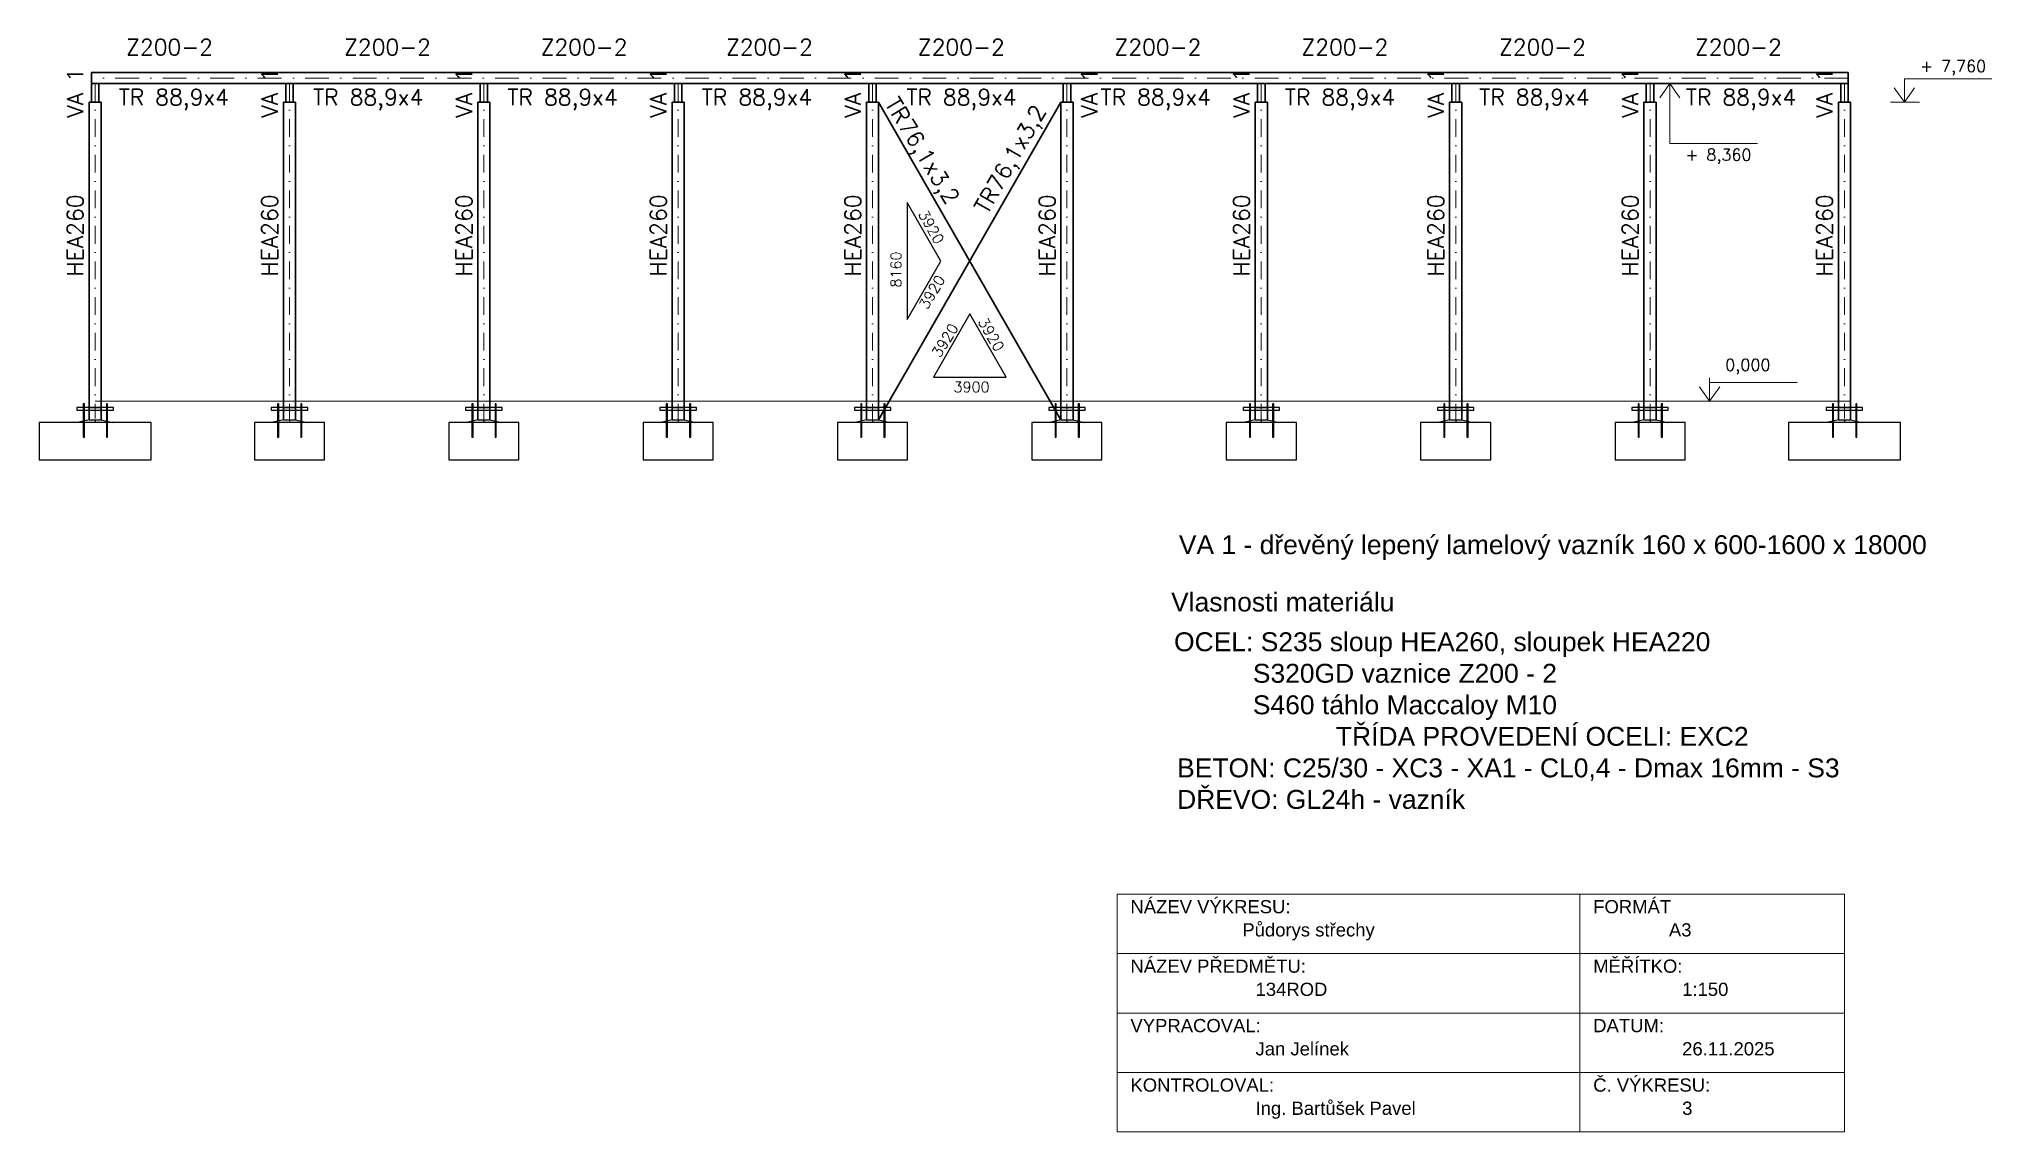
# Model space of a CAD drawing. Header units: millimetres. Extents: x -109904 to 256066, y -215550 to 75535.
# Drawn here: x -18366 to 23432, y 52129 to 75535 of the extents above; entities that cross this region are included whole.
import ezdxf

# ---------------------------------------------------------------- set-up
doc = ezdxf.new("R2010")
doc.units = ezdxf.units.MM
doc.header["$LTSCALE"] = 20
doc.linetypes.add('ČERCHOVANÁ', pattern=[25.4, 12.7, -6.35, 0, -6.35])
for name, color, linetype, lineweight in [('Kóty', 4, 'Continuous', 18), ('TENKÁ PLNÁ ČÁRA', 7, 'Continuous', 18), ('TENKÁ ČERCHOVANÁ ČÁRA', 60, 'ČERCHOVANÁ', 18), ('tlustá čára', 212, 'Continuous', 35), ('ztužidla plná', 104, 'Continuous', 35), ('šrafy', 7, 'Continuous', 13)]:
    doc.layers.add(name, color=color, linetype=linetype, lineweight=lineweight)
doc.layers.add('PDF_Geometrie', color=7, linetype='Continuous')
doc.styles.get("Standard").update_dxf_attribs({"font": 'arial.ttf'})

msp = doc.modelspace()

# ---------------------------------------------------------------- texts
at = {"layer": 'Kóty', "color": 1, "insert": (5862.375, 63681.576), "char_height": 405.01158, "attachment_point": 1}
msp.add_mtext_dynamic_manual_height_columns('Vlasnosti materiálu', width=14093.65059, gutter_width=50.626, heights=[0], dxfattribs=at)
at = {"layer": 'TENKÁ PLNÁ ČÁRA', "attachment_point": 1}
for s, width, gutter_width, heights, insert, char_height in [('\\A1;{\\fArial|b0|i0|c238|p34;VA 1 - dřevěný lepený lamelový }vazník 160 x {\\fArial|b0|i0|c238|p34;600}-1{\\fArial|b0|i0|c238|p34;6}00 x 1{\\fArial|b0|i0|c238|p34;8000}', 17107.05063, 50.626, [5479.374], (6029.504, 64908.731), 405.011579), ('\\A1;\\pxi-3,l4,t4;OCEL: S235 sloup HEA260, sloupek {\\fArial|b0|i0|c238|p34;HEA}220\\P^I   {\\fArial|b0|i0|c238|p34;S320GD} vaznice Z2{\\fArial|b0|i0|c238|p34;00} - 2\\P^I   {\\fArial|b0|i0|c238|p34;S460} táhlo Maccaloy M10\\P^I    ^I    TŘÍDA PROVEDENÍ OCELI: EXC2\\P\\pi0,l0,tz;   BETON: C25/30 - XC3 - XA1 - CL0,4 - Dmax 16mm - S3\\P   DŘEVO: GL24h - vazník', 17107.05063, 50.626, [5479.374], (5521.001, 62829.786), 405.01158), ('\\pxi-3,l4,t4;NÁZEV VÝKRESU:', 5678.19507, 35.373, [0], (4709.932, 57095.866), 282.98552), ('\\pxi-3,l4,t4;FORMÁT ', 5678.19507, 35.373, [0], (14614.425, 57095.866), 282.98552), ('Půdorys střechy', 5678.19507, 35.373, [0], (7387.7, 56599.196), 282.98552), ('A3', 5678.19507, 35.373, [0], (16518.139, 56599.196), 282.9855), ('\\pxi-3,l4,t4;NÁZEV PŘEDMĚTU:', 5678.19507, 35.373, [0], (4709.932, 55822.431), 282.98552), ('\\pxi-3,l4,t4;MĚŘÍTKO: ^I', 5678.19507, 35.373, [0], (14614.425, 55822.431), 282.98552), ('\\pxi-3,l4,t4;134ROD', 5678.19507, 35.373, [0], (7387.7, 55325.761), 282.98552), ('\\pxi-3,l4,t4;1:{\\fArial|b0|i0|c238|p34;15}0', 5678.19507, 35.373, [0], (16518.139, 55325.761), 282.98552), ('\\pxi-3,l4,t4;VYPRACOVAL:', 5678.19507, 35.373, [0], (4709.932, 54548.996), 282.98552), ('\\pxi-3,l4,t4;DATUM: ^I^I', 5678.19507, 35.373, [0], (14614.425, 54548.996), 282.98552), ('\\pxi-3,l4,t4;{\\fArial|b0|i0|c238|p34;Jan Jelínek}', 5678.19507, 35.373, [0], (7387.7, 54052.327), 282.98552), ('\\pxi-3,l4,t4;{\\fArial|b0|i0|c238|p34;26.11.2025}', 5678.19507, 35.373, [0], (16518.139, 54052.327), 282.98552), ('\\pxi-3,l4,t4;KONTROLOVAL:', 5678.19507, 35.373, [0], (4709.932, 53275.561), 282.98552), ('\\pxi-3,l4,t4;Č. VÝKRESU:^I', 5678.19507, 35.373, [0], (14614.425, 53275.561), 282.98552), ('\\pxi-3,l4,t4;Ing. {\\fArial|b0|i0|c238|p34;Bartůšek Pavel}', 5678.19507, 35.373, [0], (7387.7, 52778.892), 282.98552), ('\\pxi-3,l4,t4;{\\fArial|b0|i0|c238|p34;3}', 5678.19507, 35.373, [0], (16518.139, 52778.892), 282.98552)]:
    msp.add_mtext_dynamic_manual_height_columns(s, width=width, gutter_width=gutter_width, heights=heights, dxfattribs=dict(at, insert=insert, char_height=char_height))
at = {"layer": 'šrafy', "attachment_point": 1}
for s, width, gutter_width, heights, insert, char_height in [('\\A1;{\\Fromans|c238;\\H1.5x;Z200-2}', 8123.42907, 14.348, [4633.313], (-16502.075, 75535.262), 229.56093), ('\\A1;{\\Fromans|c238;\\H1.5x;Z200-2}', 8123.42907, 14.348, [4633.313], (-11837.415, 75535.262), 229.56093), ('\\A1;{\\Fromans|c238;\\H1.5x;Z200-2}', 8123.42907, 14.348, [4633.313], (-7630.583, 75535.262), 229.56093), ('\\A1;{\\Fromans|c238;\\H1.5x;Z200-2}', 8123.42907, 14.348, [4633.313], (-3663.712, 75535.262), 229.56093), ('\\A1;{\\Fromans|c238;\\H1.5x;Z200-2}', 8123.42907, 14.348, [4633.313], (443.637, 75535.262), 229.56093), ('\\A1;{\\Fromans|c238;\\H1.5x;Z200-2}', 8123.42907, 14.348, [4633.313], (4652.437, 75535.262), 229.56093), ('\\A1;{\\Fromans|c238;\\H1.5x;Z200-2}', 8123.42907, 14.348, [4633.313], (8653.749, 75535.262), 229.56093), ('\\A1;{\\Fromans|c238;\\H1.5x;Z200-2}', 8123.42907, 14.348, [4633.313], (12881.678, 75535.262), 229.56093), ('\\A1;{\\Fromans|c238;\\H1.5x;Z200-2}', 8123.42907, 14.348, [4633.313], (17075.101, 75535.262), 229.56093), ('\\pxi-3,l4,t4;{\\Fromans|c238;+ 7,760}', 2511.28029, 31.25, [0], (21642.189, 75081.23), 250), ('\\A1;{\\Fromans|c238;\\H1.5x;TR 88,9x4}', 8123.42907, 14.348, [4633.313], (-16660.882, 74462.871), 229.56093), ('\\A1;{\\Fromans|c238;\\H1.5x;TR 88,9x4}', 8123.42907, 14.348, [4633.313], (-12500.882, 74462.871), 229.56093), ('\\A1;{\\Fromans|c238;\\H1.5x;TR 88,9x4}', 8123.42907, 14.348, [4633.313], (-8340.882, 74462.871), 229.56093), ('\\A1;{\\Fromans|c238;\\H1.5x;TR 88,9x4}', 8123.42907, 14.348, [4633.313], (-4180.882, 74462.871), 229.56093), ('\\A1;{\\Fromans|c238;\\H1.5x;TR 88,9x4}', 8123.42907, 14.348, [4633.313], (197.397, 74462.871), 229.56093), ('\\A1;{\\Fromans|c238;\\H1.5x;TR 88,9x4}', 8123.42907, 14.348, [4633.313], (4353.941, 74462.871), 229.56093), ('\\A1;{\\Fromans|c238;\\H1.5x;TR 88,9x4}', 8123.42907, 14.348, [4633.313], (8299.118, 74462.871), 229.56093), ('\\A1;{\\Fromans|c238;\\H1.5x;TR 88,9x4}', 8123.42907, 14.348, [4633.313], (12459.118, 74462.871), 229.56093), ('\\A1;{\\Fromans|c238;\\H1.5x;TR 88,9x4}', 8123.42907, 14.348, [4633.313], (16881.842, 74462.871), 229.56093), ('\\pxi-3,l4,t4;{\\Fromans|c238;+ 8,360}', 2511.28029, 31.25, [0], (16621.247, 73181.965), 250), ('\\pxi-3,l4,t4;{\\Fromans|c238;0,000}', 2511.28029, 31.25, [0], (17475.053, 68681.23), 250), ('\\A1;{\\Fromans|c238;\\H1.5x;3900}', 8123.42907, 14.348, [4633.313], (1206.578, 68194.733), 150)]:
    msp.add_mtext_dynamic_manual_height_columns(s, width=width, gutter_width=gutter_width, heights=heights, dxfattribs=dict(at, insert=insert, char_height=char_height))
for s, insert, char_height, rotation in [('\\A1;{\\Fromans|c238;\\H1.5x;VA 1}', (-17762.97, 73850.684), 229.56093, 90), ('\\A1;{\\Fromans|c238;\\H1.5x;VA 1}', (-13602.97, 73850.684), 229.56093, 90), ('\\A1;{\\Fromans|c238;\\H1.5x;VA 1}', (-9442.97, 73850.684), 229.56093, 90), ('\\A1;{\\Fromans|c238;\\H1.5x;VA 1}', (-5282.97, 73850.684), 229.56093, 90), ('\\A1;{\\Fromans|c238;\\H1.5x;VA 1}', (-1122.97, 73850.684), 229.56093, 90), ('\\A1;{\\Fromans|c238;\\H1.5x;VA 1}', (3940.915, 73850.684), 229.56093, 90), ('\\A1;{\\Fromans|c238;\\H1.5x;VA 1}', (7197.03, 73850.684), 229.56093, 90), ('\\A1;{\\Fromans|c238;\\H1.5x;VA 1}', (11357.03, 73850.684), 229.56093, 90), ('\\A1;{\\Fromans|c238;\\H1.5x;VA 1}', (15517.03, 73850.684), 229.56093, 90), ('\\A1;{\\Fromans|c238;\\H1.5x;VA 1}', (19677.03, 73850.684), 229.56093, 90), ('\\A1;{\\Fromans|c238;\\H1.5x;TR76,1x3,2}', (21.53, 74332.123), 229.56093, 301.4083312), ('\\A1;{\\Fromans|c238;\\H1.5x;TR76,1x3,2}', (1633.703, 71933.489), 229.56093, 60.3879527), ('\\A1;{\\Fromans|c238;\\H1.5x;HEA260}', (-17762.97, 70450.684), 229.56093, 90), ('\\A1;{\\Fromans|c238;\\H1.5x;HEA260}', (-13602.97, 70450.684), 229.56093, 90), ('\\A1;{\\Fromans|c238;\\H1.5x;HEA260}', (-9442.97, 70450.684), 229.56093, 90), ('\\A1;{\\Fromans|c238;\\H1.5x;HEA260}', (-5282.97, 70450.684), 229.56093, 90), ('\\A1;{\\Fromans|c238;\\H1.5x;HEA260}', (-1122.97, 70450.684), 229.56093, 90), ('\\A1;{\\Fromans|c238;\\H1.5x;HEA260}', (3037.03, 70450.684), 229.56093, 90), ('\\A1;{\\Fromans|c238;\\H1.5x;HEA260}', (7197.03, 70450.684), 229.56093, 90), ('\\A1;{\\Fromans|c238;\\H1.5x;HEA260}', (11357.03, 70450.684), 229.56093, 90), ('\\A1;{\\Fromans|c238;\\H1.5x;HEA260}', (15517.03, 70450.684), 229.56093, 90), ('\\A1;{\\Fromans|c238;\\H1.5x;HEA260}', (19677.03, 70450.684), 229.56093, 90), ('\\A1;{\\Fromans|c238;\\H1.5x;3920}', (636.415, 71900.701), 150, 299.6731304), ('\\A1;{\\Fromans|c238;\\H1.5x;8160}', (-136.899, 70212.913), 150, 90), ('\\A1;{\\Fromans|c238;\\H1.5x;3920}', (453.106, 69840.276), 150, 59.6337885), ('\\A1;{\\Fromans|c238;\\H1.5x;3920}', (725.267, 68812.219), 150, 58.2846381), ('\\A1;{\\Fromans|c238;\\H1.5x;3920}', (1913.403, 69596.516), 150, 300.5004315)]:
    msp.add_mtext_dynamic_manual_height_columns(s, width=8123.42907, gutter_width=14.348, heights=[4633.313], dxfattribs=dict(at, insert=insert, char_height=char_height, rotation=rotation))

# ---------------------------------------------------------------- linework, layer by layer
at = {"layer": 'Kóty'}
msp.add_lwpolyline([(20274.136, 52129.47), (4709.932, 52129.47), (4709.932, 57223.209), (20274.136, 57223.209)], close=True, dxfattribs=at)
for points in [[(14614.425, 57223.209), (14614.425, 52129.47)], [(4709.932, 55949.775), (20274.136, 55949.775)], [(4709.932, 54676.34), (20274.136, 54676.34)], [(4709.932, 53402.905), (20274.136, 53402.905)]]:
    msp.add_lwpolyline(points, dxfattribs=at)
at = {"layer": 'PDF_Geometrie'}
for p, q in [((933.009, 70780.702), (215.549, 72031.658)), ((215.549, 72031.658), (215.549, 69529.745)), ((215.549, 69529.745), (933.009, 70780.702)), ((1554.136, 69652.488), (774.723, 68293.512)), ((2333.549, 68293.512), (1554.136, 69652.488)), ((774.723, 68293.512), (2333.549, 68293.512)), ((-17395.864, 67721.705), (-17420.864, 67721.705)), ((-17420.864, 67721.705), (-17420.864, 67007.698)), ((-17395.864, 67645.391), (-17395.864, 67721.705)), ((-16899.292, 67721.705), (-16924.292, 67721.705)), ((-16924.292, 67721.705), (-16924.292, 67007.698)), ((-16899.292, 67645.391), (-16899.292, 67721.705)), ((-13235.864, 67721.705), (-13260.864, 67721.705)), ((-13260.864, 67721.705), (-13260.864, 67007.698)), ((-13235.864, 67645.391), (-13235.864, 67721.705)), ((-12739.292, 67721.705), (-12764.292, 67721.705)), ((-12764.292, 67721.705), (-12764.292, 67007.698)), ((-12739.292, 67645.391), (-12739.292, 67721.705)), ((-9075.864, 67721.705), (-9100.864, 67721.705)), ((-9100.864, 67721.705), (-9100.864, 67007.698)), ((-9075.864, 67645.391), (-9075.864, 67721.705)), ((-8579.292, 67721.705), (-8604.292, 67721.705)), ((-8604.292, 67721.705), (-8604.292, 67007.698)), ((-8579.292, 67645.391), (-8579.292, 67721.705)), ((-4915.864, 67721.705), (-4940.864, 67721.705)), ((-4940.864, 67721.705), (-4940.864, 67007.698)), ((-4915.864, 67645.391), (-4915.864, 67721.705)), ((-4419.292, 67721.705), (-4444.292, 67721.705)), ((-4444.292, 67721.705), (-4444.292, 67007.698)), ((-4419.292, 67645.391), (-4419.292, 67721.705)), ((-755.864, 67721.705), (-780.864, 67721.705)), ((-780.864, 67721.705), (-780.864, 67007.698)), ((-755.864, 67645.391), (-755.864, 67721.705)), ((-259.292, 67721.705), (-284.292, 67721.705)), ((-284.292, 67721.705), (-284.292, 67007.698)), ((-259.292, 67645.391), (-259.292, 67721.705)), ((3404.136, 67721.705), (3379.136, 67721.705)), ((3379.136, 67721.705), (3379.136, 67007.698)), ((3404.136, 67645.391), (3404.136, 67721.705)), ((3900.708, 67721.705), (3875.708, 67721.705)), ((3875.708, 67721.705), (3875.708, 67007.698)), ((3900.708, 67645.391), (3900.708, 67721.705)), ((7564.136, 67721.705), (7539.136, 67721.705)), ((7539.136, 67721.705), (7539.136, 67007.698)), ((7564.136, 67645.391), (7564.136, 67721.705)), ((8060.708, 67721.705), (8035.708, 67721.705)), ((8035.708, 67721.705), (8035.708, 67007.698)), ((8060.708, 67645.391), (8060.708, 67721.705)), ((11724.136, 67721.705), (11699.136, 67721.705)), ((11699.136, 67721.705), (11699.136, 67007.698)), ((11724.136, 67645.391), (11724.136, 67721.705)), ((12220.708, 67721.705), (12195.708, 67721.705)), ((12195.708, 67721.705), (12195.708, 67007.698)), ((12220.708, 67645.391), (12220.708, 67721.705)), ((15884.136, 67721.705), (15859.136, 67721.705)), ((15859.136, 67721.705), (15859.136, 67007.698)), ((15884.136, 67645.391), (15884.136, 67721.705)), ((16380.708, 67721.705), (16355.708, 67721.705)), ((16355.708, 67721.705), (16355.708, 67007.698)), ((16380.708, 67645.391), (16380.708, 67721.705)), ((20044.136, 67721.705), (20019.136, 67721.705)), ((20019.136, 67721.705), (20019.136, 67007.698)), ((20044.136, 67645.391), (20044.136, 67721.705)), ((20540.708, 67721.705), (20515.708, 67721.705)), ((20515.708, 67721.705), (20515.708, 67007.698)), ((20540.708, 67645.391), (20540.708, 67721.705)), ((-17165.864, 67320.702), (-18365.864, 67320.702)), ((-18365.864, 67320.702), (-18365.864, 66520.702)), ((-17165.864, 67645.391), (-17555.864, 67645.391)), ((-17555.864, 67645.391), (-17555.864, 67585.391)), ((-17555.864, 67585.391), (-16775.864, 67585.391)), ((-17295.864, 67380.702), (-17540.864, 67320.702)), ((-17395.864, 67007.698), (-17395.864, 67645.391)), ((-17295.864, 67380.702), (-17035.864, 67380.702)), ((-16775.864, 67645.391), (-17165.864, 67645.391)), ((-17165.864, 67380.702), (-17165.864, 67320.702)), ((-15965.864, 67320.702), (-17165.864, 67320.702)), ((-17035.864, 67380.702), (-16790.864, 67320.702)), ((-16899.292, 67007.698), (-16899.292, 67645.391)), ((-16775.864, 67585.391), (-16775.864, 67645.391)), ((-15965.864, 66520.702), (-15965.864, 67320.702)), ((-13005.864, 67320.702), (-13755.864, 67320.702)), ((-13755.864, 67320.702), (-13755.864, 66520.702)), ((-13005.864, 67645.391), (-13395.864, 67645.391)), ((-13395.864, 67645.391), (-13395.864, 67585.391)), ((-13395.864, 67585.391), (-12615.864, 67585.391)), ((-13135.864, 67380.702), (-13380.864, 67320.702)), ((-13235.864, 67007.698), (-13235.864, 67645.391)), ((-13135.864, 67380.702), (-12875.864, 67380.702)), ((-12615.864, 67645.391), (-13005.864, 67645.391)), ((-13005.864, 67380.702), (-13005.864, 67320.702)), ((-12255.864, 67320.702), (-13005.864, 67320.702)), ((-12875.864, 67380.702), (-12630.864, 67320.702)), ((-12739.292, 67007.698), (-12739.292, 67645.391)), ((-12615.864, 67585.391), (-12615.864, 67645.391)), ((-12255.864, 66520.702), (-12255.864, 67320.702)), ((-8845.864, 67320.702), (-9595.864, 67320.702)), ((-9595.864, 67320.702), (-9595.864, 66520.702)), ((-8845.864, 67645.391), (-9235.864, 67645.391)), ((-9235.864, 67645.391), (-9235.864, 67585.391)), ((-9235.864, 67585.391), (-8455.864, 67585.391)), ((-8975.864, 67380.702), (-9220.864, 67320.702)), ((-9075.864, 67007.698), (-9075.864, 67645.391)), ((-8975.864, 67380.702), (-8715.864, 67380.702)), ((-8455.864, 67645.391), (-8845.864, 67645.391)), ((-8845.864, 67380.702), (-8845.864, 67320.702)), ((-8095.864, 67320.702), (-8845.864, 67320.702)), ((-8715.864, 67380.702), (-8470.864, 67320.702)), ((-8579.292, 67007.698), (-8579.292, 67645.391)), ((-8455.864, 67585.391), (-8455.864, 67645.391)), ((-8095.864, 66520.702), (-8095.864, 67320.702)), ((-4685.864, 67320.702), (-5435.864, 67320.702)), ((-5435.864, 67320.702), (-5435.864, 66520.702)), ((-4685.864, 67645.391), (-5075.864, 67645.391)), ((-5075.864, 67645.391), (-5075.864, 67585.391)), ((-5075.864, 67585.391), (-4295.864, 67585.391)), ((-4815.864, 67380.702), (-5060.864, 67320.702)), ((-4915.864, 67007.698), (-4915.864, 67645.391)), ((-4815.864, 67380.702), (-4555.864, 67380.702)), ((-4295.864, 67645.391), (-4685.864, 67645.391)), ((-4685.864, 67380.702), (-4685.864, 67320.702)), ((-3935.864, 67320.702), (-4685.864, 67320.702)), ((-4555.864, 67380.702), (-4310.864, 67320.702)), ((-4419.292, 67007.698), (-4419.292, 67645.391)), ((-4295.864, 67585.391), (-4295.864, 67645.391)), ((-3935.864, 66520.702), (-3935.864, 67320.702)), ((-525.864, 67320.702), (-1275.864, 67320.702)), ((-1275.864, 67320.702), (-1275.864, 66520.702)), ((-525.864, 67645.391), (-915.864, 67645.391)), ((-915.864, 67645.391), (-915.864, 67585.391)), ((-915.864, 67585.391), (-135.864, 67585.391)), ((-655.864, 67380.702), (-900.864, 67320.702)), ((-755.864, 67007.698), (-755.864, 67645.391)), ((-655.864, 67380.702), (-395.864, 67380.702)), ((-135.864, 67645.391), (-525.864, 67645.391)), ((-525.864, 67380.702), (-525.864, 67320.702)), ((224.136, 67320.702), (-525.864, 67320.702)), ((-395.864, 67380.702), (-150.864, 67320.702)), ((-259.292, 67007.698), (-259.292, 67645.391)), ((-135.864, 67585.391), (-135.864, 67645.391)), ((224.136, 66520.702), (224.136, 67320.702)), ((3634.136, 67320.702), (2884.136, 67320.702)), ((2884.136, 67320.702), (2884.136, 66520.702)), ((3634.136, 67645.391), (3244.136, 67645.391)), ((3244.136, 67645.391), (3244.136, 67585.391)), ((3244.136, 67585.391), (4024.136, 67585.391)), ((3504.136, 67380.702), (3259.136, 67320.702)), ((3404.136, 67007.698), (3404.136, 67645.391)), ((3504.136, 67380.702), (3764.136, 67380.702)), ((4024.136, 67645.391), (3634.136, 67645.391)), ((3634.136, 67380.702), (3634.136, 67320.702)), ((4384.136, 67320.702), (3634.136, 67320.702)), ((3764.136, 67380.702), (4009.136, 67320.702)), ((3900.708, 67007.698), (3900.708, 67645.391)), ((4024.136, 67585.391), (4024.136, 67645.391)), ((4384.136, 66520.702), (4384.136, 67320.702)), ((7794.136, 67320.702), (7044.136, 67320.702)), ((7044.136, 67320.702), (7044.136, 66520.702)), ((7794.136, 67645.391), (7404.136, 67645.391)), ((7404.136, 67645.391), (7404.136, 67585.391)), ((7404.136, 67585.391), (8184.136, 67585.391)), ((7664.136, 67380.702), (7419.136, 67320.702)), ((7564.136, 67007.698), (7564.136, 67645.391)), ((7664.136, 67380.702), (7924.136, 67380.702)), ((8184.136, 67645.391), (7794.136, 67645.391)), ((7794.136, 67380.702), (7794.136, 67320.702)), ((8544.136, 67320.702), (7794.136, 67320.702)), ((7924.136, 67380.702), (8169.136, 67320.702)), ((8060.708, 67007.698), (8060.708, 67645.391)), ((8184.136, 67585.391), (8184.136, 67645.391)), ((8544.136, 66520.702), (8544.136, 67320.702)), ((11954.136, 67320.702), (11204.136, 67320.702)), ((11204.136, 67320.702), (11204.136, 66520.702)), ((11954.136, 67645.391), (11564.136, 67645.391)), ((11564.136, 67645.391), (11564.136, 67585.391)), ((11564.136, 67585.391), (12344.136, 67585.391)), ((11824.136, 67380.702), (11579.136, 67320.702)), ((11724.136, 67007.698), (11724.136, 67645.391)), ((11824.136, 67380.702), (12084.136, 67380.702)), ((12344.136, 67645.391), (11954.136, 67645.391)), ((11954.136, 67380.702), (11954.136, 67320.702)), ((12704.136, 67320.702), (11954.136, 67320.702)), ((12084.136, 67380.702), (12329.136, 67320.702)), ((12220.708, 67007.698), (12220.708, 67645.391)), ((12344.136, 67585.391), (12344.136, 67645.391)), ((12704.136, 66520.702), (12704.136, 67320.702)), ((16114.136, 67320.702), (15364.136, 67320.702)), ((15364.136, 67320.702), (15364.136, 66520.702)), ((16114.136, 67645.391), (15724.136, 67645.391)), ((15724.136, 67645.391), (15724.136, 67585.391)), ((15724.136, 67585.391), (16504.136, 67585.391)), ((15984.136, 67380.702), (15739.136, 67320.702)), ((15884.136, 67007.698), (15884.136, 67645.391)), ((15984.136, 67380.702), (16244.136, 67380.702)), ((16504.136, 67645.391), (16114.136, 67645.391)), ((16114.136, 67380.702), (16114.136, 67320.702)), ((16864.136, 67320.702), (16114.136, 67320.702)), ((16244.136, 67380.702), (16489.136, 67320.702)), ((16380.708, 67007.698), (16380.708, 67645.391)), ((16504.136, 67585.391), (16504.136, 67645.391)), ((16864.136, 66520.702), (16864.136, 67320.702)), ((20274.136, 67320.702), (19074.136, 67320.702)), ((19074.136, 67320.702), (19074.136, 66520.702)), ((20274.136, 67645.391), (19884.136, 67645.391)), ((19884.136, 67645.391), (19884.136, 67585.391)), ((19884.136, 67585.391), (20664.136, 67585.391)), ((20144.136, 67380.702), (19899.136, 67320.702)), ((20044.136, 67007.698), (20044.136, 67645.391)), ((20144.136, 67380.702), (20404.136, 67380.702)), ((20664.136, 67645.391), (20274.136, 67645.391)), ((20274.136, 67380.702), (20274.136, 67320.702)), ((21474.136, 67320.702), (20274.136, 67320.702)), ((20404.136, 67380.702), (20649.136, 67320.702)), ((20540.708, 67007.698), (20540.708, 67645.391)), ((20664.136, 67585.391), (20664.136, 67645.391)), ((21474.136, 66520.702), (21474.136, 67320.702)), ((-17420.864, 67007.698), (-17395.864, 67007.698)), ((-16924.292, 67007.698), (-16899.292, 67007.698)), ((-13260.864, 67007.698), (-13235.864, 67007.698)), ((-12764.292, 67007.698), (-12739.292, 67007.698)), ((-9100.864, 67007.698), (-9075.864, 67007.698)), ((-8604.292, 67007.698), (-8579.292, 67007.698)), ((-4940.864, 67007.698), (-4915.864, 67007.698)), ((-4444.292, 67007.698), (-4419.292, 67007.698)), ((-780.864, 67007.698), (-755.864, 67007.698)), ((-284.292, 67007.698), (-259.292, 67007.698)), ((3379.136, 67007.698), (3404.136, 67007.698)), ((3875.708, 67007.698), (3900.708, 67007.698)), ((7539.136, 67007.698), (7564.136, 67007.698)), ((8035.708, 67007.698), (8060.708, 67007.698)), ((11699.136, 67007.698), (11724.136, 67007.698)), ((12195.708, 67007.698), (12220.708, 67007.698)), ((15859.136, 67007.698), (15884.136, 67007.698)), ((16355.708, 67007.698), (16380.708, 67007.698)), ((20019.136, 67007.698), (20044.136, 67007.698)), ((20515.708, 67007.698), (20540.708, 67007.698)), ((-18365.864, 66520.702), (-15965.864, 66520.702)), ((-13755.864, 66520.702), (-12255.864, 66520.702)), ((-9595.864, 66520.702), (-8095.864, 66520.702)), ((-5435.864, 66520.702), (-3935.864, 66520.702)), ((-1275.864, 66520.702), (224.136, 66520.702)), ((2884.136, 66520.702), (4384.136, 66520.702)), ((7044.136, 66520.702), (8544.136, 66520.702)), ((11204.136, 66520.702), (12704.136, 66520.702)), ((15364.136, 66520.702), (16864.136, 66520.702)), ((19074.136, 66520.702), (21474.136, 66520.702))]:
    msp.add_line(p, q, dxfattribs=at)
at = {"layer": 'PDF_Geometrie', "lineweight": 20}
for points in [[(-17326.069, 67645.391), (-17326.069, 67652.696)], [(-17003.824, 67645.391), (-17003.824, 67652.696)], [(-13166.069, 67645.391), (-13166.069, 67652.696)], [(-12843.824, 67645.391), (-12843.824, 67652.696)], [(-9006.069, 67645.391), (-9006.069, 67652.696)], [(-8683.824, 67645.391), (-8683.824, 67652.696)], [(-4846.069, 67645.391), (-4846.069, 67652.696)], [(-4523.824, 67645.391), (-4523.824, 67652.696)], [(-686.069, 67645.391), (-686.069, 67652.696)], [(-363.824, 67645.391), (-363.824, 67652.696)], [(3473.931, 67645.391), (3473.931, 67652.696)], [(3796.176, 67645.391), (3796.176, 67652.696)], [(7633.931, 67645.391), (7633.931, 67652.696)], [(7956.176, 67645.391), (7956.176, 67652.696)], [(11793.931, 67645.391), (11793.931, 67652.696)], [(12116.176, 67645.391), (12116.176, 67652.696)], [(15953.931, 67645.391), (15953.931, 67652.696)], [(16276.176, 67645.391), (16276.176, 67652.696)], [(20113.931, 67645.391), (20113.931, 67652.696)], [(20436.176, 67645.391), (20436.176, 67652.696)]]:
    msp.add_lwpolyline(points, dxfattribs=at)
at = {"layer": 'TENKÁ PLNÁ ČÁRA'}
for p, q in [((-17395.864, 67645.391), (-17375.864, 67645.391)), ((-13235.864, 67645.391), (-13215.864, 67645.391)), ((-9075.864, 67645.391), (-9055.864, 67645.391)), ((-4915.864, 67645.391), (-4895.864, 67645.391)), ((-755.864, 67645.391), (-735.864, 67645.391)), ((3404.136, 67645.391), (3424.136, 67645.391)), ((7564.136, 67645.391), (7584.136, 67645.391)), ((11724.136, 67645.391), (11744.136, 67645.391)), ((15884.136, 67645.391), (15904.136, 67645.391)), ((20044.136, 67645.391), (20064.136, 67645.391))]:
    msp.add_line(p, q, dxfattribs=at)
at = {"layer": 'TENKÁ ČERCHOVANÁ ČÁRA', "ltscale": 1.5}
for p, q in [((-17165.864, 74580.702), (-17165.864, 67408.634)), ((-13005.864, 74580.702), (-13005.864, 67380.702)), ((-8845.864, 74580.702), (-8845.864, 67380.702)), ((-4685.864, 74580.702), (-4685.864, 67380.702)), ((-525.864, 74580.702), (-525.864, 67380.702)), ((3634.136, 74580.702), (3634.136, 67380.702)), ((7794.136, 74580.702), (7794.136, 67380.702)), ((11954.136, 74580.702), (11954.136, 67380.702)), ((16114.136, 74580.702), (16114.136, 67380.702)), ((20274.136, 74580.702), (20274.136, 67411.131))]:
    msp.add_line(p, q, dxfattribs=at)
at = {"layer": 'TENKÁ ČERCHOVANÁ ČÁRA', "ltscale": 0.009}
for p, q in [((-13005.864, 74580.702), (-13005.864, 74180.702)), ((-8845.864, 74580.702), (-8845.864, 74180.702)), ((-4685.864, 74580.702), (-4685.864, 74180.702)), ((-525.864, 74580.702), (-525.864, 74180.702)), ((3634.136, 74580.702), (3634.136, 74180.702)), ((7794.136, 74580.702), (7794.136, 74180.702)), ((11954.136, 74580.702), (11954.136, 74180.702)), ((16114.136, 74580.702), (16114.136, 74180.702)), ((20274.136, 74580.702), (20274.136, 74180.702))]:
    msp.add_line(p, q, dxfattribs=at)
at = {"layer": 'tlustá čára'}
for p, q in [((20354.136, 74820.702), (-17245.864, 74820.702)), ((-17245.864, 74820.702), (-17245.864, 74580.702)), ((20354.136, 74820.702), (20354.136, 74180.702)), ((-17245.864, 74180.702), (-17245.864, 74580.702)), ((-17245.864, 74580.702), (20354.136, 74580.702)), ((-17085.864, 74580.702), (-17085.864, 74180.702)), ((-13085.864, 74180.702), (-13085.864, 74580.702)), ((-12925.864, 74580.702), (-12925.864, 74180.702)), ((-8925.864, 74180.702), (-8925.864, 74580.702)), ((-8765.864, 74580.702), (-8765.864, 74180.702)), ((-4765.864, 74180.702), (-4765.864, 74580.702)), ((-4605.864, 74580.702), (-4605.864, 74180.702)), ((-605.864, 74180.702), (-605.864, 74580.702)), ((-445.864, 74580.702), (-445.864, 74180.702)), ((3554.136, 74180.702), (3554.136, 74580.702)), ((3714.136, 74580.702), (3714.136, 74180.702)), ((7714.136, 74180.702), (7714.136, 74580.702)), ((7874.136, 74580.702), (7874.136, 74180.702)), ((11874.136, 74180.702), (11874.136, 74580.702)), ((12034.136, 74580.702), (12034.136, 74180.702)), ((16034.136, 74180.702), (16034.136, 74580.702)), ((16194.136, 74580.702), (16194.136, 74180.702)), ((20194.136, 74180.702), (20194.136, 74580.702)), ((-17035.864, 74180.702), (-17295.864, 74180.702)), ((-17295.864, 74180.702), (-17295.864, 67380.702)), ((-17295.864, 74180.702), (-17295.864, 67680.702)), ((-17165.864, 74180.702), (-17035.864, 74180.702)), ((-17035.864, 67380.702), (-17035.864, 74180.702)), ((-13135.864, 74180.702), (-13135.864, 67380.702)), ((-13135.864, 74180.702), (-13135.864, 67680.702)), ((-12875.864, 74180.702), (-13135.864, 74180.702)), ((-12875.864, 67380.702), (-12875.864, 74180.702)), ((-8975.864, 74180.702), (-8975.864, 67380.702)), ((-8975.864, 74180.702), (-8975.864, 67680.702)), ((-8715.864, 74180.702), (-8975.864, 74180.702)), ((-8715.864, 67380.702), (-8715.864, 74180.702)), ((-4815.864, 74180.702), (-4815.864, 67380.702)), ((-4815.864, 74180.702), (-4815.864, 67680.702)), ((-4555.864, 74180.702), (-4815.864, 74180.702)), ((-4555.864, 67380.702), (-4555.864, 74180.702)), ((-655.864, 74180.702), (-655.864, 67380.702)), ((-655.864, 74180.702), (-655.864, 67680.702)), ((-395.864, 74180.702), (-655.864, 74180.702)), ((-395.864, 67380.702), (-395.864, 74180.702)), ((3504.136, 74180.702), (3504.136, 67380.702)), ((3504.136, 74180.702), (3504.136, 67680.702)), ((3764.136, 74180.702), (3504.136, 74180.702)), ((3764.136, 67380.702), (3764.136, 74180.702)), ((7664.136, 74180.702), (7664.136, 67380.702)), ((7664.136, 74180.702), (7664.136, 67680.702)), ((7924.136, 74180.702), (7664.136, 74180.702)), ((7924.136, 67380.702), (7924.136, 74180.702)), ((11824.136, 74180.702), (11824.136, 67380.702)), ((11824.136, 74180.702), (11824.136, 67680.702)), ((12084.136, 74180.702), (11824.136, 74180.702)), ((12084.136, 67380.702), (12084.136, 74180.702)), ((15984.136, 74180.702), (15984.136, 67380.702)), ((15984.136, 74180.702), (15984.136, 67680.702)), ((16244.136, 74180.702), (15984.136, 74180.702)), ((16244.136, 67380.702), (16244.136, 74180.702)), ((20144.136, 74180.702), (20144.136, 67380.702)), ((20144.136, 74180.702), (20144.136, 67680.702)), ((20404.136, 74180.702), (20144.136, 74180.702)), ((20404.136, 67380.702), (20404.136, 74180.702)), ((-17295.864, 67645.391), (-17035.864, 67645.391)), ((-13135.864, 67645.391), (-12875.864, 67645.391)), ((-8975.864, 67645.391), (-8715.864, 67645.391)), ((-4815.864, 67645.391), (-4555.864, 67645.391)), ((-655.864, 67645.391), (-395.864, 67645.391)), ((3504.136, 67645.391), (3764.136, 67645.391)), ((7664.136, 67645.391), (7924.136, 67645.391)), ((11824.136, 67645.391), (12084.136, 67645.391)), ((15984.136, 67645.391), (16244.136, 67645.391)), ((20144.136, 67645.391), (20404.136, 67645.391))]:
    msp.add_line(p, q, dxfattribs=at)
at = {"layer": 'ztužidla plná'}
for p, q in [((-395.864, 67380.702), (3504.136, 74180.702)), ((3504.136, 67380.702), (-395.864, 74180.702))]:
    msp.add_line(p, q, dxfattribs=at)
at = {"layer": 'šrafy', "linetype": 'ČERCHOVANÁ', "ltscale": 2}
msp.add_line((20354.136, 74700.702), (-17245.864, 74700.702), dxfattribs=at)
at = {"layer": 'šrafy'}
for p, q in [((16535.798, 74580.702), (16320.707, 74273.52)), ((16535.798, 74580.702), (16535.798, 73298.41)), ((16535.798, 74580.702), (16750.89, 74273.52)), ((21556.741, 74180.702), (21341.65, 74487.884)), ((21556.741, 74180.702), (21556.741, 74680.702)), ((21556.741, 74680.702), (23431.741, 74680.702)), ((21556.741, 74180.702), (21771.832, 74487.884)), ((21263.525, 74180.702), (21881.151, 74180.702)), ((16535.798, 73298.41), (18410.798, 73298.41)), ((17389.605, 67780.702), (17389.605, 68280.702)), ((17389.605, 68180.702), (19264.605, 68180.702)), ((-17165.864, 67780.702), (20404.136, 67780.702)), ((17389.605, 67780.702), (17174.513, 68087.884)), ((17389.605, 67780.702), (17604.696, 68087.884)), ((-17295.864, 67645.391), (-17395.864, 67645.391)), ((-13135.864, 67645.391), (-13235.864, 67645.391)), ((-8975.864, 67645.391), (-9075.864, 67645.391)), ((-4815.864, 67645.391), (-4915.864, 67645.391)), ((-655.864, 67645.391), (-755.864, 67645.391)), ((3504.136, 67645.391), (3404.136, 67645.391)), ((7664.136, 67645.391), (7564.136, 67645.391)), ((11824.136, 67645.391), (11724.136, 67645.391)), ((15984.136, 67645.391), (15884.136, 67645.391)), ((20144.136, 67645.391), (20044.136, 67645.391))]:
    msp.add_line(p, q, dxfattribs=at)

msp.set_redraw_order([(e.dxf.handle, doc.entitydb.next_handle()) for e in msp.query("TEXT MTEXT ATTDEF DIMENSION ARC_DIMENSION")])  # texts and dimensions are drawn at this point

doc.saveas('drawing.dxf')
